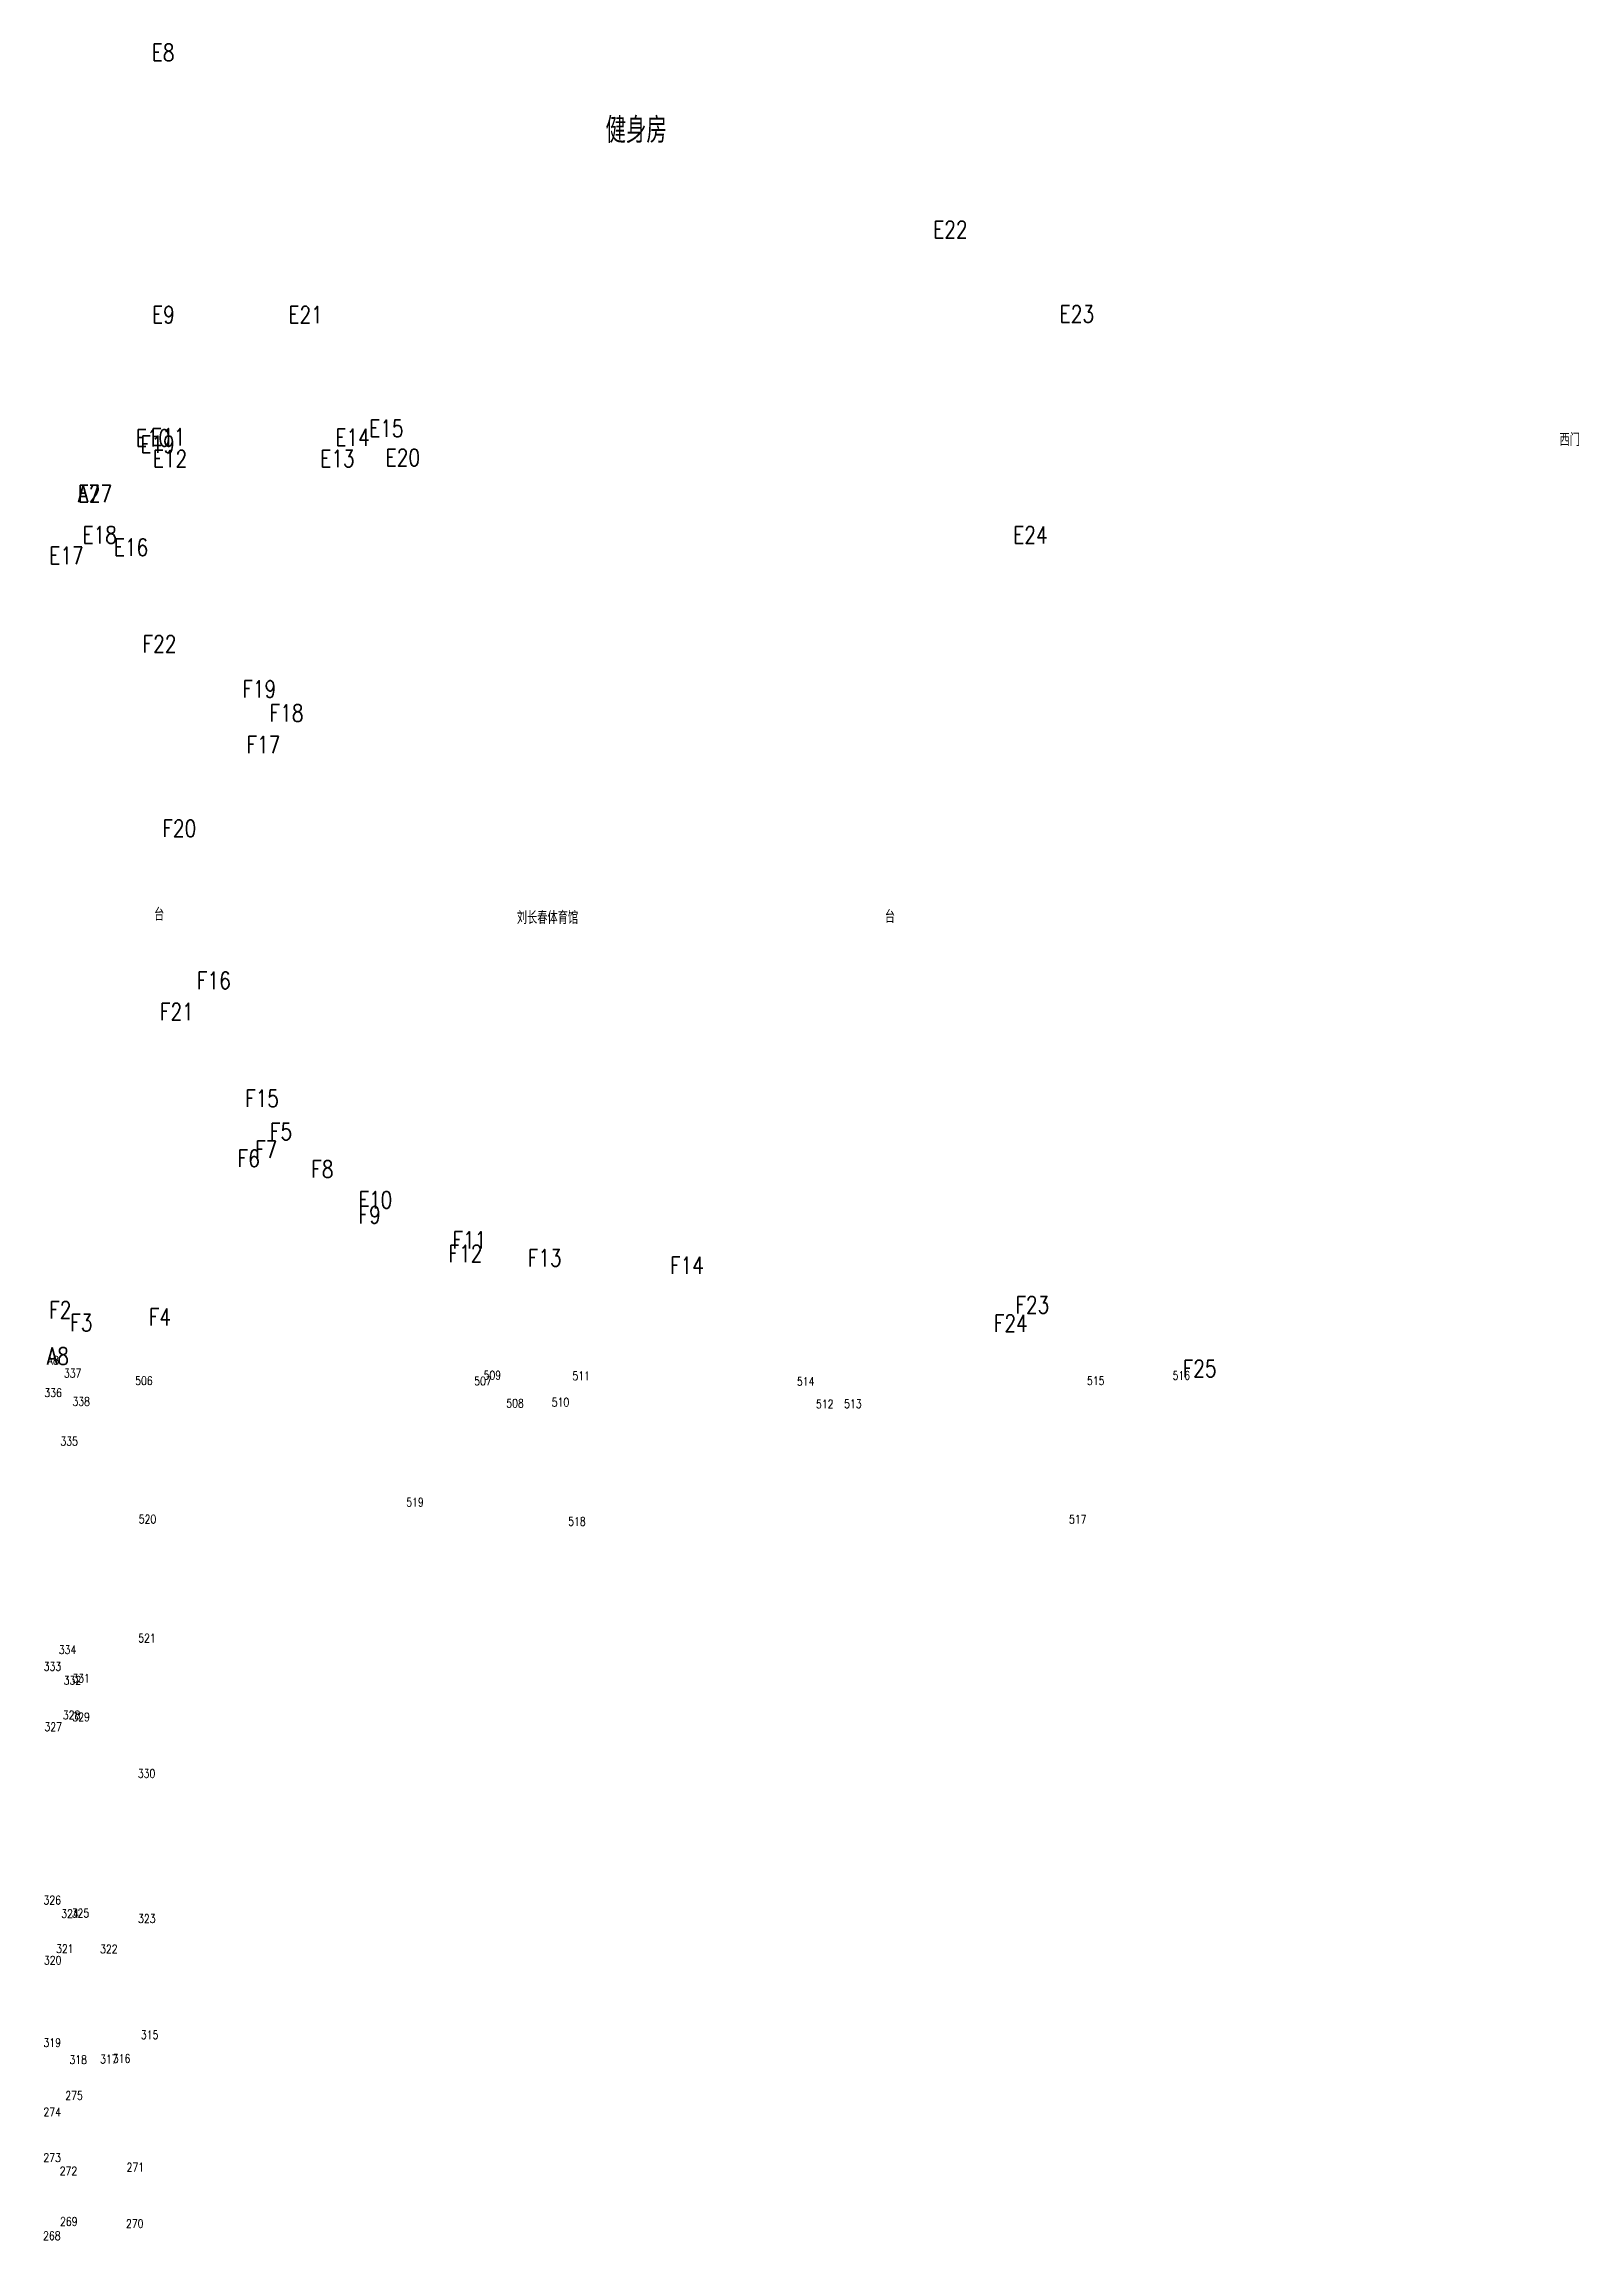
# Model space of a CAD drawing. Extents: x -992 to 2561, y -723 to 1492.
# Drawn here: x 516.8 to 697.2, y -392.2 to -134.2 of the extents above; entities that cross this region are included whole.
import ezdxf
from ezdxf.enums import TextEntityAlignment as Align

# ---------------------------------------------------------------- set-up
doc = ezdxf.new("R2010")
doc.units = 0
doc.header["$LTSCALE"] = 0.5
for name, color, linetype in [('DLDW', 11, 'CONTINUOUS'), ('JMD', 6, 'CONTINUOUS'), ('ZDH', 1, 'CONTINUOUS'), ('ZJ', 7, 'CONTINUOUS')]:
    doc.layers.add(name, color=color, linetype=linetype)
doc.styles.add('HZ', font='rs.shx', dxfattribs={"width": 0.8, "bigfont": 'hztxt.shx'})

msp = doc.modelspace()

# ---------------------------------------------------------------- texts
at = {"layer": 'DLDW', "linetype": 'Continuous', "style": 'HZ', "width": 0.8}
for p in [(530.38, -236.42, 2.6), (616.23, -236.67, 2.6)]:
    msp.add_text('台', height=1.5, dxfattribs=at).set_placement(p, align=Align.MIDDLE)
at = {"layer": 'JMD', "linetype": 'Continuous', "style": 'HZ', "width": 0.8}
msp.add_text('F25', height=2, dxfattribs=at).set_placement((650.63, -290.85, 2.6))
at = {"layer": 'ZDH', "linetype": 'Continuous', "style": 'HZ'}
for s, height, width, p in [('E8', 2, 0.8, (529.5, -136.23, 2.6)), ('E22', 2, 0.8, (621.31, -157.03, 2.6)), ('E9', 2, 0.8, (529.54, -167.04, 2.6)), ('E21', 2, 0.8, (545.56, -167.04, 2.6)), ('E23', 2, 0.8, (636.17, -166.96, 2.6)), ('E10', 2, 0.8, (527.63, -181.52, 2.6)), ('E19', 2, 0.8, (528.17, -182.27, 2.6)), ('E11', 2, 0.8, (529.41, -181.39, 2.6)), ('E14', 2, 0.8, (551.08, -181.46, 2.6)), ('E15', 2, 0.8, (555.04, -180.39, 2.6)), ('E12', 2, 0.8, (529.63, -183.97, 2.6)), ('E13', 2, 0.8, (549.3, -183.94, 2.6)), ('E20', 2, 0.8, (556.98, -183.82, 2.6)), ('A7', 2, 0.8, (520.82, -188.05, 2.6)), ('A7', 2, 0.8, (520.82, -188.05, 2.6)), ('A7', 2, 0.8, (520.82, -188.05, 2.6)), ('E27', 2, 0.8, (520.82, -188.06, 2.6)), ('E18', 2, 0.8, (521.37, -192.91, 2.6)), ('E24', 2, 0.8, (630.71, -192.91, 2.6)), ('E17', 2, 0.8, (517.46, -195.33, 2.6)), ('E16', 2, 0.8, (525.05, -194.37, 2.6)), ('F22', 2, 0.8, (528.43, -205.71, 2.6)), ('F19', 2, 0.8, (540.15, -211.02, 2.6)), ('F18', 2, 0.8, (543.36, -213.84, 2.6)), ('F17', 2, 0.8, (540.63, -217.56, 2.6)), ('F20', 2, 0.8, (530.76, -227.39, 2.6)), ('F16', 2, 0.8, (534.82, -245.26, 2.6)), ('F21', 2, 0.8, (530.47, -248.92, 2.6)), ('F15', 2, 0.8, (540.48, -259.12, 2.6)), ('F7', 2, 0.8, (541.65, -265.11, 2.6)), ('F5', 2, 0.8, (543.39, -263.01, 2.6)), ('F6', 2, 0.8, (539.6, -266.16, 2.6)), ('F8', 2, 0.8, (548.25, -267.42, 2.6)), ('F10', 2, 0.8, (553.79, -271.03, 2.6)), ('F9', 2, 0.8, (553.81, -272.79, 2.6)), ('F12', 2, 0.8, (564.37, -277.34, 2.6)), ('F11', 2, 0.8, (564.83, -275.75, 2.6)), ('F13', 2, 0.8, (573.68, -277.85, 2.6)), ('F14', 2, 0.8, (590.4, -278.74, 2.6)), ('F2', 2, 0.8, (517.46, -283.96, 2.6)), ('F3', 2, 0.8, (519.94, -285.46, 2.6)), ('F4', 2, 0.8, (529.17, -284.78, 2.6)), ('F24', 2, 0.8, (628.44, -285.53, 2.6)), ('F23', 2, 0.8, (630.98, -283.37, 2.6)), ('A8', 1, 0.9, (517.18, -289.39, 2.6)), ('A8', 2, 0.8, (517.18, -289.39, 2.6)), ('337', 1, 0.8, (519.19, -290.9, 3.09)), ('506', 1, 0.8, (527.56, -291.78, 0.33)), ('506', 1, 0.8, (527.56, -291.78, 0.33)), ('507', 1, 0.8, (567.39, -291.82, 0.37)), ('507', 1, 0.8, (567.39, -291.82, 0.37)), ('509', 1, 0.8, (568.49, -291.13, 0.35)), ('509', 1, 0.8, (568.49, -291.13, 0.35)), ('511', 1, 0.8, (578.93, -291.21, 0.34)), ('511', 1, 0.8, (578.93, -291.21, 0.34)), ('514', 1, 0.8, (605.3, -291.86, 0.46)), ('514', 1, 0.8, (605.3, -291.86, 0.46)), ('515', 1, 0.8, (639.38, -291.78, 0.56)), ('515', 1, 0.8, (639.38, -291.78, 0.56)), ('516', 1, 0.8, (649.44, -291.16, 0.49)), ('516', 1, 0.8, (649.44, -291.16, 0.49)), ('336', 1, 0.8, (516.89, -293.19, 3.01)), ('338', 1, 0.8, (520.19, -294.22, 3.09)), ('508', 1, 0.8, (571.16, -294.43, 1.13)), ('508', 1, 0.8, (571.16, -294.43, 1.13)), ('510', 1, 0.8, (576.5, -294.31, 1.18)), ('510', 1, 0.8, (576.5, -294.31, 1.18)), ('512', 1, 0.8, (607.54, -294.52, 0.61)), ('512', 1, 0.8, (607.54, -294.52, 0.61)), ('513', 1, 0.8, (610.85, -294.49, 0.7)), ('513', 1, 0.8, (610.85, -294.49, 0.7)), ('335', 1, 0.8, (518.78, -298.89, 3.06)), ('519', 1, 0.8, (559.41, -306.05, -0.3)), ('519', 1, 0.8, (559.41, -306.05, -0.3)), ('520', 1, 0.8, (527.98, -308.04, 0.4)), ('520', 1, 0.8, (527.98, -308.04, 0.4)), ('518', 1, 0.8, (578.43, -308.31, 0.56)), ('518', 1, 0.8, (578.43, -308.31, 0.56)), ('517', 1, 0.8, (637.27, -308.06, 1.94)), ('517', 1, 0.8, (637.27, -308.06, 1.94)), ('334', 1, 0.8, (518.59, -323.38, 2.9)), ('521', 1, 0.8, (527.92, -322.02, -0.18)), ('521', 1, 0.8, (527.92, -322.02, -0.18)), ('333', 1, 0.8, (516.81, -325.35, 2.93)), ('332', 1, 0.8, (519.16, -326.98, 3.03)), ('331', 1, 0.8, (520.19, -326.74, 2.96)), ('328', 1, 0.8, (519.06, -331.06, 3.02)), ('327', 1, 0.8, (516.9, -332.44, 3)), ('329', 1, 0.8, (520.19, -331.28, 2.88)), ('330', 1, 0.8, (527.87, -337.93, 4.28)), ('326', 1, 0.8, (516.79, -352.8, 2.99)), ('324', 1, 0.8, (518.88, -354.39, 3.3)), ('325', 1, 0.8, (520.1, -354.33, 3.4)), ('323', 1, 0.8, (527.9, -354.97, 4.79)), ('321', 1, 0.8, (518.27, -358.51, 3.15)), ('322', 1, 0.8, (523.44, -358.54, 3.3)), ('320', 1, 0.8, (516.84, -359.87, 3.13)), ('319', 1, 0.8, (516.79, -369.55, 3.16)), ('315', 1, 0.8, (528.23, -368.62, 4.33)), ('318', 1, 0.8, (519.84, -371.55, 3.24)), ('317', 1, 0.8, (523.44, -371.48, 4.52)), ('316', 1, 0.8, (524.94, -371.41, 3.44)), ('274', 1, 0.8, (516.79, -377.69, 2.97)), ('275', 1, 0.8, (519.35, -375.76, 3.08)), ('273', 1, 0.8, (516.78, -383.06, 3)), ('272', 1, 0.8, (518.7, -384.63, 3.04)), ('271', 1, 0.8, (526.55, -384.18, 3.19)), ('269', 1, 0.8, (518.73, -390.56, 3.09)), ('268', 1, 0.8, (516.74, -392.24, 3.02)), ('270', 1, 0.8, (526.48, -390.81, 3.17))]:
    msp.add_text(s, height=height, dxfattribs=dict(at, width=width)).set_placement(p)
at = {"layer": 'ZJ', "linetype": 'Continuous', "style": 'HZ', "width": 0.8}
for s, height, p in [('健身房', 3, (586.42, -144.21, 2.6)), ('西门 ', 1.5, (696.51, -180.64, 2.6)), ('刘长春体育馆', 1.5, (576, -236.79, 2.6))]:
    msp.add_text(s, height=height, dxfattribs=at).set_placement(p, align=Align.MIDDLE)

doc.saveas('drawing.dxf')
